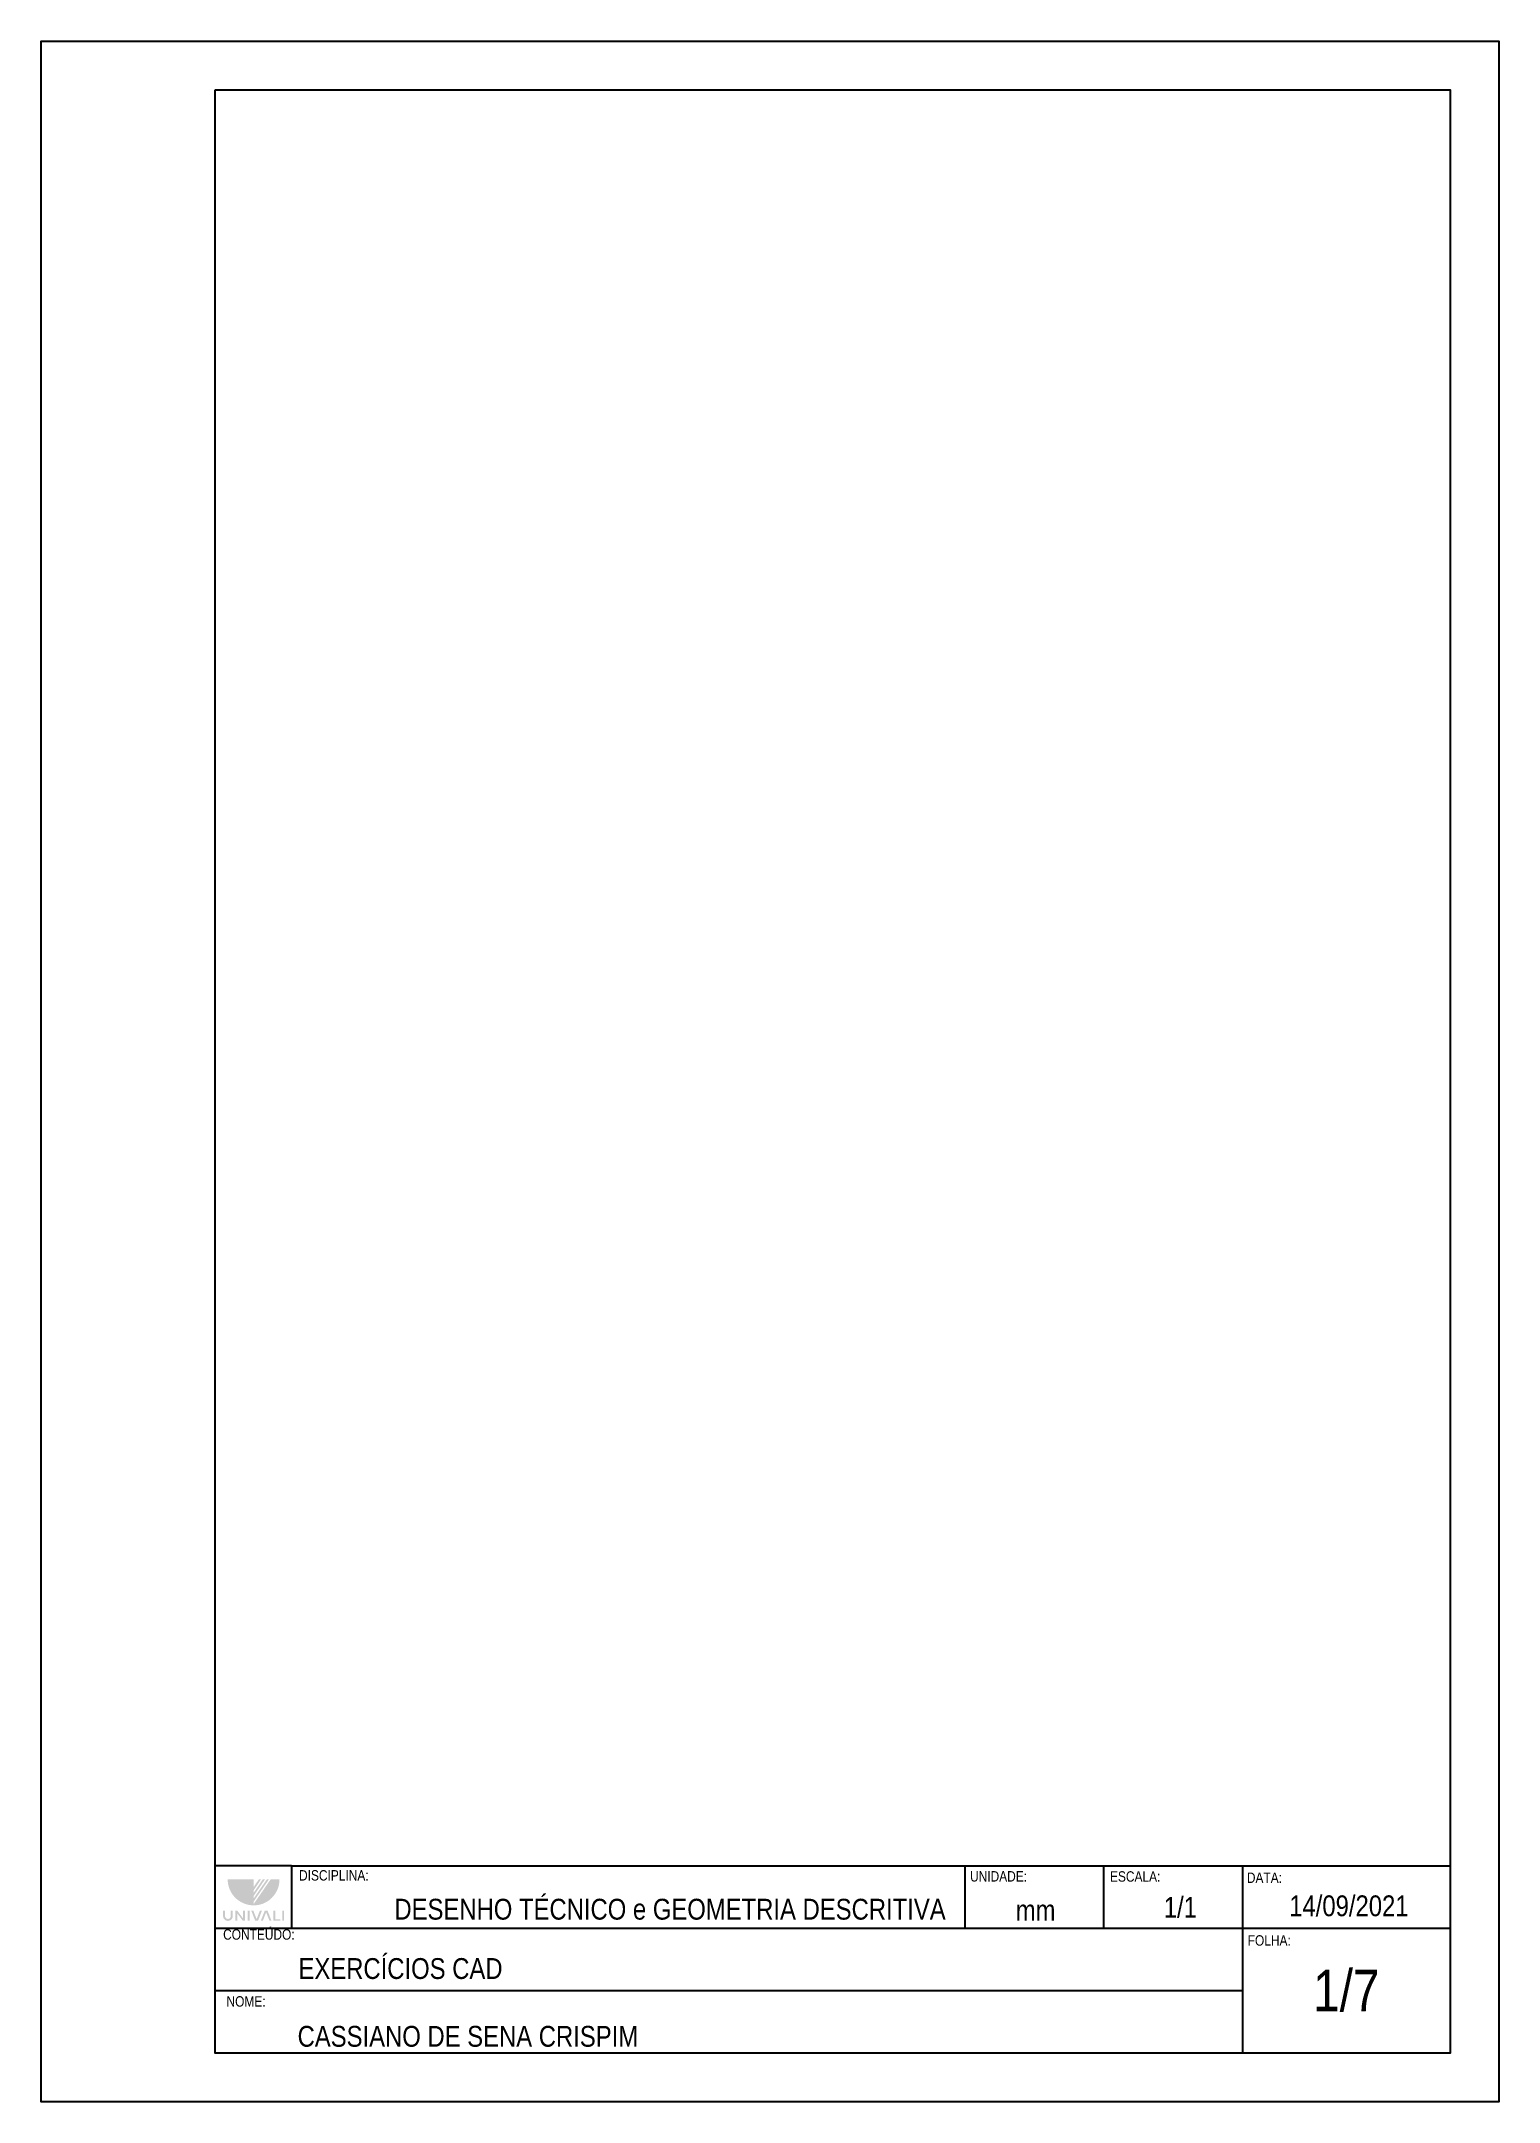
# Model space of a CAD drawing. Header units: millimetres. Extents: x 1548 to 4127, y 1955 to 3524.
# Drawn here: x 1764.2 to 1974.2, y 1955.3 to 2252.3 of the extents above; entities that cross this region are included whole.
import ezdxf

# ---------------------------------------------------------------- set-up
doc = ezdxf.new("R2010")
doc.units = ezdxf.units.MM
doc.header["$LTSCALE"] = 0.25
doc.layers.add('Prancha - Selo', color=7, linetype='Continuous', lineweight=30)
doc.styles.get("Standard").update_dxf_attribs({"font": 'arial.ttf'})

msp = doc.modelspace()

# ---------------------------------------------------------------- texts
for s, width, heights, insert, char_height, attachment_point in [('{\\fBahnschrift Light SemiCondensed|b0|i0|c0|p34;DISCIPLINA:}', 1.2187, [0], (1801.3, 1988.68), 1.5, 1), ('{\\fBahnschrift Light SemiCondensed|b0|i0|c0|p34;UNIDADE:}', 20, [0], (1897.98, 1988.54), 1.5, 1), ('{\\fBahnschrift Light SemiCondensed|b0|i0|c0|p34;ESCALA:}', 13.9846, [0], (1918.14, 1988.52), 1.5, 1), ('{\\fBahnschrift Light SemiCondensed|b0|i0|c0|p34;DATA:}', 26.7263, [0], (1937.86, 1988.34), 1.5, 1), ('\\pxr18.26228;{\\fBahnschrift Light SemiCondensed|b0|i0|c0|p34;DESENHO TÉCNICO e GEOMETRIA DESCRITIVA}', 141.4716, [2.131628207280301e-14], (1949.25, 1981.51), 3, 9), ('{\\fBahnschrift Light SemiCondensed|b0|i0|c0|p34;1/1}', 13.2383, [0], (1925.89, 1984.83), 3, 1), ('{\\fBahnschrift Light SemiCondensed|b0|i0|c0|p34;14/09/2021}', 26.3927, [0], (1943.96, 1985.04), 3, 1), ('{\\fBahnschrift Light SemiCondensed|b0|i0|c0|p34;mm}', 14.1588, [0], (1904.56, 1984.4), 3, 1), ('{\\fBahnschrift Light SemiCondensed|b0|i0|c0|p34;CONTEÚDO:}', 9.1669, [0], (1790.36, 1980.16), 1.5, 1), ('{\\fBahnschrift Light SemiCondensed|b0|i0|c0|p34;FOLHA:}', 29.9304, [0], (1937.98, 1979.3), 1.5, 1), ('\\pxl4,t43;{\\fBahnschrift Light SemiCondensed|b0|i0|c0|p34;EXERCÍCIOS CAD}', 148, [0], (1789.22, 1976), 3, 1), ('{\\fBahnschrift Light SemiCondensed|b0|i0|c0|p34;1/7}', 29.9304, [0], (1952.19, 1971.29), 6, 5), ('\\pxi1,t1;{\\fBahnschrift Light SemiCondensed|b0|i0|c0|p34;NOME:}', 148, [0], (1789.35, 1970.51), 1.5, 1), ('\\pxi4;{\\fBahnschrift Light SemiCondensed|b0|i0|c0|p34;CASSIANO DE SENA CRISPIM}', 148, [0], (1789.09, 1966.23), 3, 1)]:
    msp.add_mtext_dynamic_manual_height_columns(s, width=width, gutter_width=12.5, heights=heights, dxfattribs=dict(insert=insert, char_height=char_height, attachment_point=attachment_point))

# ---------------------------------------------------------------- blocks, each defined once
blk = doc.blocks.new('A$C5FD40010')
at = {"layer": 'Prancha - Selo'}
h = blk.add_hatch(color=256, dxfattribs=at)
h.paths.add_polyline_path([(7.67, 4.2), (7.76, 4.36), (7.83, 4.53), (7.9, 4.7), (7.96, 4.87), (8.01, 5.05), (8.05, 5.24), (8.08, 5.42), (8.1, 5.61), (8.12, 5.8), (8.12, 6), (6.86, 6), (4.42, 2.46), (4.42, 2.81), (6.61, 6), (6.31, 6), (4.42, 3.27), (4.42, 3.62), (6.04, 6), (5.73, 6), (4.42, 4.08), (4.42, 4.43), (5.47, 6), (5.16, 6), (4.42, 4.91), (4.42, 6), (0.66, 6), (0.66, 5.8), (0.68, 5.61), (0.7, 5.42), (0.73, 5.24), (0.78, 5.05), (0.83, 4.87), (0.89, 4.7), (0.95, 4.53), (1.03, 4.36), (1.11, 4.2), (1.2, 4.04), (1.3, 3.89), (1.4, 3.74), (1.51, 3.6), (1.63, 3.47), (1.75, 3.33), (1.89, 3.21), (2.02, 3.09), (2.16, 2.98), (2.31, 2.88), (2.46, 2.78), (2.62, 2.69), (2.78, 2.61), (2.95, 2.53), (3.12, 2.46), (3.3, 2.41), (3.48, 2.36), (3.66, 2.31), (3.84, 2.28), (4.03, 2.26), (4.22, 2.24), (4.42, 2.24), (4.61, 2.24), (4.79, 2.26), (4.98, 2.28), (5.16, 2.31), (5.34, 2.36), (5.51, 2.41), (5.69, 2.46), (5.85, 2.53), (6.02, 2.61), (6.18, 2.69), (6.33, 2.78), (6.48, 2.88), (6.63, 2.98), (6.77, 3.09), (6.9, 3.21), (7.03, 3.33), (7.16, 3.47), (7.27, 3.6), (7.38, 3.74), (7.49, 3.89), (7.58, 4.04)])
h.paths.add_polyline_path([(8.78, 1.47), (8.51, 1.47), (8.51, 0.02), (8.78, 0.02)])
h.paths.add_polyline_path([(8.24, 0.24), (7.52, 0.24), (7.52, 1.47), (7.23, 1.47), (7.23, 0.02), (8.24, 0.02)])
h.paths.add_polyline_path([(6.4, 1.47), (6, 1.47), (5.43, 0.02), (5.72, 0.02), (6.2, 1.23), (6.68, 0.02), (6.97, 0.02)])
h.paths.add_polyline_path([(5.6, 1.47), (5.3, 1.47), (4.83, 0.26), (4.35, 1.47), (4.06, 1.47), (4.62, 0.02), (5.03, 0.02)])
h.paths.add_polyline_path([(3.81, 1.47), (3.54, 1.47), (3.54, 0.02), (3.81, 0.02)])
h.paths.add_polyline_path([(3.16, 1.47), (2.88, 1.47), (2.88, 0.35), (2.04, 1.47), (1.77, 1.47), (1.77, 0.02), (2.04, 0.02), (2.04, 1.08), (2.84, 0.02), (3.16, 0.02)])
h.paths.add_polyline_path([(1.11, 0.14), (1.14, 0.16), (1.16, 0.18), (1.19, 0.2), (1.21, 0.23), (1.23, 0.25), (1.25, 0.28), (1.27, 0.31), (1.29, 0.34), (1.31, 0.36), (1.32, 0.39), (1.33, 0.43), (1.35, 0.46), (1.36, 0.49), (1.37, 0.52), (1.37, 0.56), (1.38, 0.59), (1.39, 0.63), (1.39, 0.66), (1.39, 0.7), (1.39, 1.47), (1.11, 1.47), (1.11, 0.7), (1.11, 0.67), (1.1, 0.64), (1.1, 0.62), (1.09, 0.59), (1.09, 0.58), (1.08, 0.56), (1.07, 0.54), (1.06, 0.52), (1.05, 0.5), (1.04, 0.47), (1.02, 0.45), (1.01, 0.43), (1, 0.42), (0.98, 0.4), (0.97, 0.39), (0.95, 0.37), (0.92, 0.35), (0.9, 0.34), (0.87, 0.32), (0.85, 0.32), (0.83, 0.31), (0.81, 0.3), (0.79, 0.3), (0.77, 0.29), (0.75, 0.29), (0.72, 0.28), (0.69, 0.28), (0.66, 0.28), (0.63, 0.29), (0.61, 0.29), (0.59, 0.3), (0.57, 0.3), (0.55, 0.31), (0.54, 0.32), (0.52, 0.32), (0.5, 0.33), (0.48, 0.34), (0.47, 0.35), (0.44, 0.37), (0.42, 0.39), (0.41, 0.4), (0.39, 0.42), (0.37, 0.44), (0.36, 0.47), (0.35, 0.48), (0.33, 0.5), (0.32, 0.52), (0.32, 0.54), (0.31, 0.56), (0.3, 0.58), (0.3, 0.59), (0.29, 0.63), (0.29, 0.66), (0.28, 0.68), (0.28, 0.7), (0.28, 1.47), (0, 1.47), (0, 0.7), (0, 0.66), (0, 0.63), (0.01, 0.59), (0.01, 0.56), (0.02, 0.52), (0.03, 0.49), (0.04, 0.46), (0.05, 0.43), (0.07, 0.39), (0.08, 0.36), (0.1, 0.34), (0.12, 0.31), (0.14, 0.28), (0.16, 0.25), (0.18, 0.23), (0.2, 0.2), (0.23, 0.18), (0.25, 0.16), (0.28, 0.14), (0.31, 0.12), (0.33, 0.1), (0.36, 0.08), (0.39, 0.07), (0.43, 0.05), (0.46, 0.04), (0.49, 0.03), (0.52, 0.02), (0.55, 0.01), (0.59, 0.01), (0.62, 0), (0.66, 0), (0.69, 0), (0.73, 0), (0.76, 0), (0.8, 0.01), (0.83, 0.01), (0.86, 0.02), (0.9, 0.03), (0.93, 0.04), (0.96, 0.05), (0.99, 0.07), (1.02, 0.08), (1.05, 0.1), (1.08, 0.12)])

# ---------------------------------------------------------------- linework, layer by layer
for points in [[(1764.15, 2252.29), (1764.15, 2252.29), (1974.15, 2252.29), (1974.15, 1955.29), (1764.15, 1955.29), (1764.15, 2252.29)], [(1800.22, 1989.29), (1789.22, 1989.29)], [(1800.22, 1989.29), (1897.22, 1989.29)], [(1800.22, 1989.29), (1800.22, 1980.29)], [(1897.22, 1989.29), (1917.22, 1989.29)], [(1897.22, 1989.29), (1897.22, 1980.29)], [(1917.22, 1989.29), (1937.22, 1989.29)], [(1917.22, 1989.29), (1917.22, 1980.29)], [(1937.22, 1989.29), (1967.22, 1989.29)], [(1937.22, 1989.29), (1937.22, 1980.29), (1937.22, 1971.29), (1937.22, 1962.29)], [(1967.15, 1980.29), (1789.22, 1980.29)], [(1937.22, 1971.29), (1789.22, 1971.29)]]:
    msp.add_lwpolyline(points)
msp.add_lwpolyline([(1789.22, 2245.29), (1967.15, 2245.29), (1967.15, 1962.29), (1789.22, 1962.29)], close=True)

# ---------------------------------------------------------------- block references
at = {"layer": 'Prancha - Selo'}
msp.add_blockref('A$C5FD40010', (1790.36, 1981.37), dxfattribs=at)

msp.set_redraw_order([(e.dxf.handle, doc.entitydb.next_handle()) for e in msp.query("TEXT MTEXT ATTDEF DIMENSION ARC_DIMENSION")])  # texts and dimensions are drawn at this point

doc.saveas('drawing.dxf')
